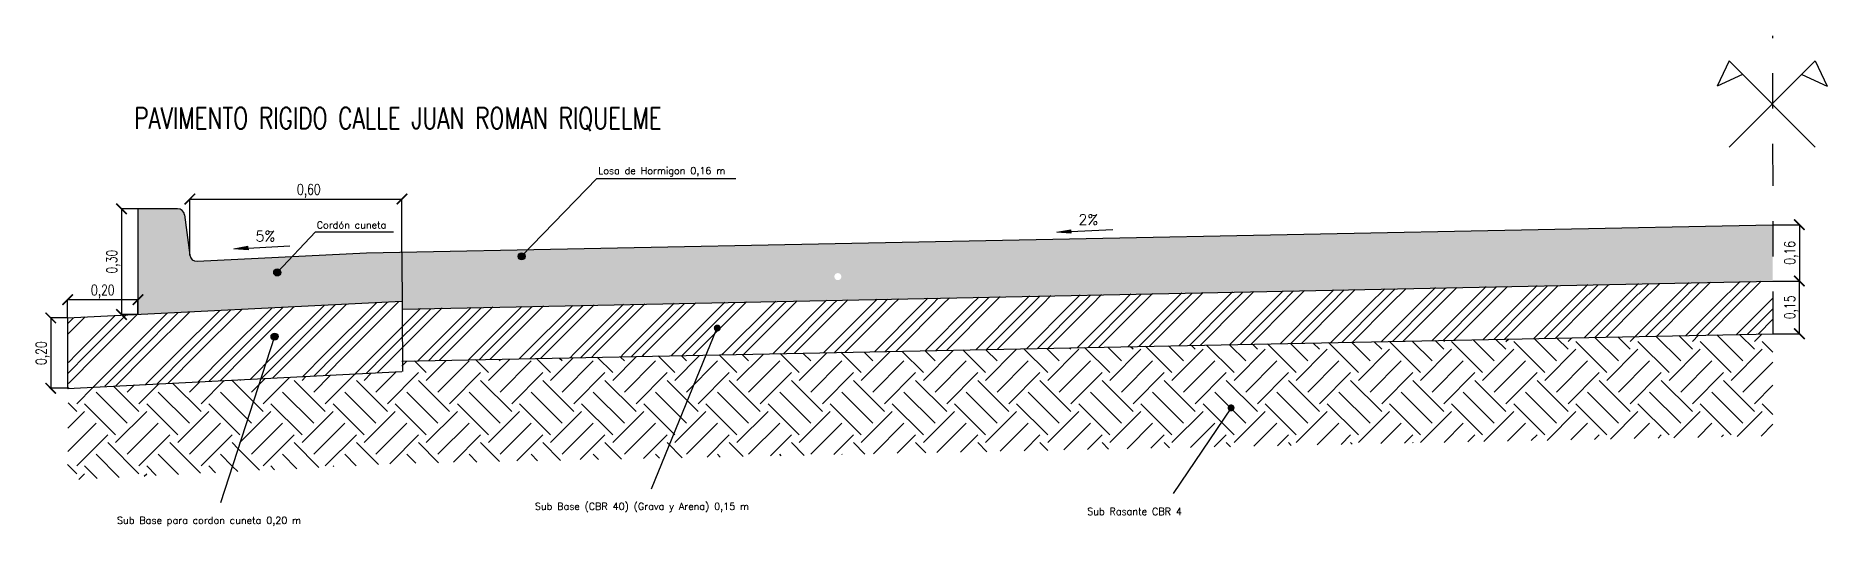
# Model space of a CAD drawing. Header units: metres. Extents: x 2615496 to 2632651, y 4927671 to 4929056.
# Drawn here: x 2629401.91 to 2629407, y 4928258.85 to 4928260.25 of the extents above; entities that cross this region are included whole.
import ezdxf

# ---------------------------------------------------------------- set-up
doc = ezdxf.new("R2010")
doc.units = ezdxf.units.M
doc.header["$MEASUREMENT"] = 0
doc.linetypes.add('CENTRO2', pattern=[0.8999999999999999, 0.6, -0.1, 0.1, -0.1])
for name, color, linetype in [('Detalle Hach detalle', 131, 'Continuous'), ('Detalle Separacion', 160, 'Continuous'), ('Detalle Texto', 51, 'Continuous'), ('Vereda', 3, 'Continuous')]:
    doc.layers.add(name, color=color, linetype=linetype)
doc.styles.add('ROMANS', font='romans.shx', dxfattribs={"width": 0.75})
doc.styles.get("Standard").update_dxf_attribs({"font": 'CALIBRI.TTF'})
doc.dimstyles.new('cotas urbano', dxfattribs={"dimtxt": 0.03, "dimasz": 0.03, "dimexe": 0, "dimexo": 0, "dimgap": 0.005, "dimtad": 1, "dimzin": 0, "dimtxsty": 'ROMANS', "dimblk": 'ARCHTICK', "dimcen": 1, "dimclrd": 256, "dimclre": 256, "dimclrt": 256, "dimaunit": 1, "dimadec": 3, "dimazin": 0, "dimtfac": 1, "dimtix": 1, "dimtmove": 0, "dimatfit": 3, "dimldrblk": 'OBLIQUE', "dimfxl": 0, "dimlwd": -1, "dimlwe": -1, "dimarcsym": 0})
pattern_1 = [(45, (0, 0), (1.387778780781446e-17, 0.1767766952966369), [0.125, -0.125]), (45, (-0.03314563036811941, 0.03314563036811942), (1.387778780781446e-17, 0.1767766952966369), [0.125, -0.125]), (45, (-0.06629126073623882, 0.06629126073623884), (1.387778780781446e-17, 0.1767766952966369), [0.125, -0.125]), (135, (-0.06629126073623881, 0.08838834764831843), (-0.1767766952966369, 2.775557561562891e-17), [0.125, -0.125]), (135, (-0.0331456303681194, 0.1215339780164379), (-0.1767766952966369, 2.775557561562891e-17), [0.125, -0.125]), (135, (1.387778780781446e-17, 0.1546796083845572), (-0.1767766952966369, 2.775557561562891e-17), [0.125, -0.125])]

msp = doc.modelspace()

# ---------------------------------------------------------------- texts
at = {"layer": 'Detalle Texto', "insert": (2629402.185199458, 4928260.041826268), "char_height": 0.06, "attachment_point": 1, "style": 'ROMANS'}
msp.add_mtext_dynamic_manual_height_columns('PAVIMENTO RIGIDO CALLE JUAN ROMAN RIQUELME', width=2.224518670452255, gutter_width=12.5, heights=[0], dxfattribs=at)
at = {"layer": 'Detalle Texto', "attachment_point": 1}
for s, width, insert, char_height in [('{\\Fromans|c0;Losa de Hormigon 0,16 m}', 0.6565898456592549, (2629403.505062528, 4928259.872709255), 0.02), ('{\\Fromans|c0;Cordón cuneta}', 0.3355792425718391, (2629402.704585446, 4928259.718342276), 0.02), ('{\\Fromans|c0;2%}', 0.07193687516519276, (2629404.871277828, 4928259.738589147), 0.03), ('{\\Fromans|c0;5%}', 0.07193687516519276, (2629402.530168941, 4928259.691612863), 0.03), ('{\\Fromans|c0;Sub Base para cordon cuneta 0,20 m}', 0.8584807060105959, (2629402.136465476, 4928258.879526598), 0.02), ('{\\Fromans|c0;Sub Base (CBR 40) (Grava y Arena) 0,15 m}', 0.8584807060105959, (2629403.32503777, 4928258.919025955), 0.02), ('{\\Fromans|c0;Sub Rasante CBR 4}', 0.8584807060105959, (2629404.896362051, 4928258.904414775), 0.02)]:
    msp.add_mtext_dynamic_manual_height_columns(s, width=width, gutter_width=12.5, heights=[0], dxfattribs=dict(at, insert=insert, char_height=char_height))

# ---------------------------------------------------------------- blocks, each defined once
blk = doc.blocks.new('_ArchTick')
at = {"color": 0, "linetype": 'ByBlock', "const_width": 0.15}
blk.add_lwpolyline([(-0.5, -0.5), (0.5, 0.5)], dxfattribs=at)
blk = doc.blocks.new('*D43')
at = {"layer": 'Defpoints', "color": 0}
for p in [(2629406.846901953, 4928259.549188089), (2629406.922452818, 4928259.549188089), (2629406.846901953, 4928259.399188088)]:
    blk.add_point(p, dxfattribs=at)
at = {"layer": 'Detalle Texto'}
for p, q in [((2629406.846901953, 4928259.549188089), (2629406.922452818, 4928259.549188089)), ((2629406.922452818, 4928259.399188088), (2629406.922452818, 4928259.549188089)), ((2629406.846901953, 4928259.399188088), (2629406.922452818, 4928259.399188088))]:
    blk.add_line(p, q, dxfattribs=at)
at = {"layer": 'Detalle Texto', "xscale": 0.03, "yscale": 0.03, "zscale": 0.03}
for p, rotation in [((2629406.922452818, 4928259.549188089), 90), ((2629406.922452818, 4928259.399188088), 270)]:
    blk.add_blockref('_ArchTick', p, dxfattribs=dict(at, rotation=rotation))
at = {"layer": 'Detalle Texto', "insert": (2629406.899595674, 4928259.474188089), "char_height": 0.03, "attachment_point": 5, "rotation": 90, "style": 'ROMANS'}
blk.add_mtext('0,15', dxfattribs=at)
blk = doc.blocks.new('_Oblique')
at = {"color": 0, "linetype": 'ByBlock', "lineweight": -2}
blk.add_line((-0.5, -0.5), (0.5, 0.5), dxfattribs=at)
blk = doc.blocks.new('*D44')
at = {"layer": 'Defpoints', "color": 0}
for p in [(2629401.995902153, 4928259.444178091), (2629401.947878327, 4928259.244302779), (2629401.998395918, 4928259.244302779)]:
    blk.add_point(p, dxfattribs=at)
at = {"layer": 'Detalle Texto'}
for p, q in [((2629401.995902153, 4928259.444178091), (2629401.947878327, 4928259.444178091)), ((2629401.947878327, 4928259.444178091), (2629401.947878327, 4928259.244302779)), ((2629401.998395918, 4928259.244302779), (2629401.947878327, 4928259.244302779))]:
    blk.add_line(p, q, dxfattribs=at)
at = {"layer": 'Detalle Texto', "xscale": 0.03, "yscale": 0.03, "zscale": 0.03}
for p, rotation in [((2629401.947878327, 4928259.444178091), 90), ((2629401.947878327, 4928259.244302779), 270)]:
    blk.add_blockref('_ArchTick', p, dxfattribs=dict(at, rotation=rotation))
at = {"layer": 'Detalle Texto', "insert": (2629401.925021184, 4928259.344240436), "char_height": 0.03, "attachment_point": 5, "rotation": 90, "style": 'ROMANS'}
blk.add_mtext('0,20', dxfattribs=at)
blk = doc.blocks.new('*D45')
at = {"layer": 'Defpoints', "color": 0}
for p in [(2629402.195902153, 4928259.496234549), (2629401.995902153, 4928259.444178091), (2629402.195902153, 4928259.454178091)]:
    blk.add_point(p, dxfattribs=at)
at = {"layer": 'Detalle Texto'}
for p, q in [((2629401.995902153, 4928259.444178091), (2629401.995902153, 4928259.496234549)), ((2629401.995902153, 4928259.496234549), (2629402.195902153, 4928259.496234549)), ((2629402.195902153, 4928259.454178091), (2629402.195902153, 4928259.496234549))]:
    blk.add_line(p, q, dxfattribs=at)
at = {"layer": 'Detalle Texto', "xscale": 0.03, "yscale": 0.03, "zscale": 0.03, "rotation": 180}
blk.add_blockref('_ArchTick', (2629401.995902153, 4928259.496234549), dxfattribs=at)
at = {"layer": 'Detalle Texto', "xscale": 0.03, "yscale": 0.03, "zscale": 0.03}
blk.add_blockref('_ArchTick', (2629402.195902153, 4928259.496234549), dxfattribs=at)
at = {"layer": 'Detalle Texto', "insert": (2629402.095902153, 4928259.519091692), "char_height": 0.03, "attachment_point": 5, "style": 'ROMANS'}
blk.add_mtext('0,20', dxfattribs=at)
blk = doc.blocks.new('*D46')
at = {"layer": 'Defpoints', "color": 0}
for p in [(2629402.195902153, 4928259.754178091), (2629402.14899523, 4928259.454178091), (2629402.195902153, 4928259.454178091)]:
    blk.add_point(p, dxfattribs=at)
at = {"layer": 'Detalle Texto'}
for p, q in [((2629402.195902153, 4928259.754178091), (2629402.14899523, 4928259.754178091)), ((2629402.14899523, 4928259.754178091), (2629402.14899523, 4928259.454178091)), ((2629402.195902153, 4928259.454178091), (2629402.14899523, 4928259.454178091))]:
    blk.add_line(p, q, dxfattribs=at)
at = {"layer": 'Detalle Texto', "xscale": 0.03, "yscale": 0.03, "zscale": 0.03}
for p, rotation in [((2629402.14899523, 4928259.754178091), 90), ((2629402.14899523, 4928259.454178091), 270)]:
    blk.add_blockref('_ArchTick', p, dxfattribs=dict(at, rotation=rotation))
at = {"layer": 'Detalle Texto', "insert": (2629402.126138086, 4928259.604178092), "char_height": 0.03, "attachment_point": 5, "rotation": 90, "style": 'ROMANS'}
blk.add_mtext('0,30', dxfattribs=at)
blk = doc.blocks.new('*D47')
at = {"layer": 'Defpoints', "color": 0}
for p in [(2629406.845902153, 4928259.709178091), (2629406.847952982, 4928259.549209649), (2629406.922452818, 4928259.549209649)]:
    blk.add_point(p, dxfattribs=at)
at = {"layer": 'Detalle Texto'}
for p, q in [((2629406.845902153, 4928259.709178091), (2629406.922452818, 4928259.709178091)), ((2629406.922452818, 4928259.709178091), (2629406.922452818, 4928259.549209649)), ((2629406.847952982, 4928259.549209649), (2629406.922452818, 4928259.549209649))]:
    blk.add_line(p, q, dxfattribs=at)
at = {"layer": 'Detalle Texto', "xscale": 0.03, "yscale": 0.03, "zscale": 0.03}
for p, rotation in [((2629406.922452818, 4928259.709178091), 90), ((2629406.922452818, 4928259.549209649), 270)]:
    blk.add_blockref('_ArchTick', p, dxfattribs=dict(at, rotation=rotation))
at = {"layer": 'Detalle Texto', "insert": (2629406.899595675, 4928259.629188088), "char_height": 0.03, "attachment_point": 5, "rotation": 90, "style": 'ROMANS'}
blk.add_mtext('0,16', dxfattribs=at)
blk = doc.blocks.new('*D36')
at = {"layer": 'Defpoints', "color": 0}
for p in [(2629402.946882422, 4928259.782024363), (2629402.343468651, 4928259.622429354), (2629402.946882422, 4928259.629178091)]:
    blk.add_point(p, dxfattribs=at)
at = {"layer": 'Detalle Texto'}
for p, q in [((2629402.343468651, 4928259.622429354), (2629402.343468651, 4928259.782024363)), ((2629402.343468651, 4928259.782024363), (2629402.946882422, 4928259.782024363)), ((2629402.946882422, 4928259.629178091), (2629402.946882422, 4928259.782024363))]:
    blk.add_line(p, q, dxfattribs=at)
at = {"layer": 'Detalle Texto', "xscale": 0.03, "yscale": 0.03, "zscale": 0.03, "rotation": 180}
blk.add_blockref('_ArchTick', (2629402.343468651, 4928259.782024363), dxfattribs=at)
at = {"layer": 'Detalle Texto', "xscale": 0.03, "yscale": 0.03, "zscale": 0.03}
blk.add_blockref('_ArchTick', (2629402.946882422, 4928259.782024363), dxfattribs=at)
at = {"layer": 'Detalle Texto', "insert": (2629402.681978269, 4928259.804881506), "char_height": 0.03, "attachment_point": 5, "style": 'ROMANS'}
blk.add_mtext('0,60', dxfattribs=at)

# ---------------------------------------------------------------- dimensions: what is measured, and where the dimension line sits
at = {"layer": 'Detalle Texto'}
dim = msp.add_linear_dim(base=(2629402.946882422, 4928259.782024363), p1=(2629402.343468651, 4928259.622429354), p2=(2629402.946882422, 4928259.629178091), dimstyle='cotas urbano', dxfattribs=at)
dim.commit()
dim.dimension.update_dxf_attribs({"geometry": '*D36', "text_midpoint": (2629402.681978269, 4928259.782024363), "dimtype": 160})
for base, p1, p2, picture, middle in [((2629402.14899523, 4928259.454178091), (2629402.195902153, 4928259.754178091), (2629402.195902153, 4928259.454178091), '*D46', (2629402.126138086, 4928259.604178092)), ((2629406.922452818, 4928259.549188089), (2629406.846901953, 4928259.399188088), (2629406.846901953, 4928259.549188089), '*D43', (2629406.899595674, 4928259.474188089)), ((2629401.947878327, 4928259.244302779), (2629401.995902153, 4928259.444178091), (2629401.998395918, 4928259.244302779), '*D44', (2629401.925021184, 4928259.344240436))]:
    dim = msp.add_linear_dim(base=base, p1=p1, p2=p2, angle=90, dimstyle='cotas urbano', dxfattribs=at)
    dim.commit()
    dim.dimension.update_dxf_attribs({"geometry": picture, "text_midpoint": middle})
dim = msp.add_linear_dim(base=(2629406.922452818, 4928259.549209649), p1=(2629406.845902153, 4928259.709178091), p2=(2629406.847952982, 4928259.549209649), angle=90, dimstyle='cotas urbano', dxfattribs=at)
dim.commit()
dim.dimension.update_dxf_attribs({"geometry": '*D47', "text_midpoint": (2629406.922452818, 4928259.629188088), "dimtype": 160})
dim = msp.add_linear_dim(base=(2629402.195902153, 4928259.496234549), p1=(2629401.995902153, 4928259.444178091), p2=(2629402.195902153, 4928259.454178091), dimstyle='cotas urbano', dxfattribs=at)
dim.commit()
dim.dimension.update_dxf_attribs({"geometry": '*D45', "text_midpoint": (2629402.095902153, 4928259.519091692)})

# ---------------------------------------------------------------- hatches: boundary and pattern name
at = {"layer": 'Detalle Hach detalle'}
h = msp.add_hatch(dxfattribs=at)
h.set_pattern_fill('AR-CONC', color=256, scale=0.01, style=0)
h.set_pattern_definition([(49.99999999999999, (0, 0), (0.07172601826007535, -0.006275213498259511), [0.0075, -0.0825]), (355, (0, 0), (-0.0138751333613, 0.07521921337000119), [0.006, -0.066]), (100.4514, (0.005977168000000001, -0.000522934), (0.05785093817140216, 0.06894395420609536), [0.006374019000000001, -0.0701142112]), (46.18420000000002, (0, 0.02), (0.1067241048625645, -0.01655190143290181), [0.01125, -0.12375]), (96.6356, (0.0088936745, 0.0186206693), (0.09346627055487033, 0.09741178709004418), [0.0095610288, -0.1051713]), (351.1842, (0, 0.02), (0.09346619451336272, 0.09741186009253246), [0.009000000000000001, -0.099]), (21, (0.01, 0.015), (0.05969070521184617, -0.04026188906653388), [0.0075, -0.0825]), (326.0000000000001, (0.01, 0.015), (0.02433153319215817, 0.0725150045046853), [0.006, -0.066]), (71.4514, (0.0149742233, 0.0116448394), (0.084022262858149, 0.03225304967099524), [0.006374019000000001, -0.0701142112]), (37.50000000000001, (0, 0), (0.001215985531729067, 0.03328938538313115), [0, -0.0652, 0, -0.067, 0, -0.06625]), (7.499999999999999, (0, 0), (0.02630695374421486, 0.03944117118823603), [0, -0.0382, 0, -0.0637, 0, -0.02525]), (327.5, (-0.0223, 0), (0.0533822436172409, -0.002255487173437976), [0, -0.025, 0, -0.078, 0, -0.1035]), (317.5, (-0.0323, 0), (0.05831861693423862, 0.01001049823323177), [0, -0.0325, 0, -0.0518, 0, -0.0735])])
h.paths.add_polyline_path([(2629402.946882422, 4928259.631197697), (2629402.845902153, 4928259.629178091), (2629402.634691474, 4928259.618617557), (2629402.598904873, 4928259.580767955, -0.2062018897855751), (2629402.602034604, 4928259.573501634, -1), (2629402.582034605, 4928259.573501634, -0.6580972198240711), (2629402.598904873, 4928259.580767955), (2629402.634691474, 4928259.618617557), (2629402.364291961, 4928259.605097582, -0.3902243575328257), (2629402.343468651, 4928259.622429354), (2629402.328216383, 4928259.736821366, 0.375901963444628), (2629402.308391825, 4928259.754178091), (2629402.195902153, 4928259.754178091), (2629402.195902153, 4928259.454178091), (2629402.946882422, 4928259.491727105)])
h.paths.add_polyline_path([(2629406.846901953, 4928259.709178091), (2629406.845902153, 4928259.709178091), (2629404.280568921, 4928259.657871426), (2629404.194022055, 4928259.568790698, -0.2026643920713962), (2629404.19705373, 4928259.56161836, -1), (2629404.17705373, 4928259.56161836, -0.6629743203383028), (2629404.194022055, 4928259.568790698), (2629404.280568921, 4928259.657871426), (2629403.305740225, 4928259.638374852), (2629403.294287758, 4928259.626534634, -0.2032419675077653), (2629403.297335364, 4928259.619346851, -1), (2629403.277335365, 4928259.619346851, -0.6621760660015333), (2629403.294287758, 4928259.626534634), (2629403.305740225, 4928259.638374852), (2629402.946882422, 4928259.631197697), (2629402.946882422, 4928259.491727105), (2629402.946882422, 4928259.469188089), (2629406.846901953, 4928259.549188089)])
h = msp.add_hatch(dxfattribs=at)
h.set_pattern_fill('GOST_GROUND', color=256, scale=0.01, style=0)
h.set_pattern_definition([(45, (0, 0), (0.1414213562373095, -8.881784197001253e-18), [0.2]), (45, (0.03, 0), (0.1414213562373095, -8.881784197001253e-18), [0.2]), (45, (0.06, 0), (0.1414213562373095, -8.881784197001253e-18), [0.2])])
edge = h.paths.add_edge_path()
edge.add_arc((2629402.516099186, 4928259.332947307), 0.009999999776482582, 0, 180, ccw=False)
edge.add_arc((2629402.662580752, 4928259.274405127), 0.1485072553993508, 156.7836503567497, 181.6651388588793)
edge.add_line((2629402.514136208, 4928259.270089794), (2629402.949376187, 4928259.291851793))
edge.add_line((2629402.949376187, 4928259.291851793), (2629402.946882422, 4928259.491727105))
edge.add_line((2629402.946882422, 4928259.491727105), (2629401.995902153, 4928259.444178091))
edge.add_line((2629401.995902153, 4928259.444178091), (2629401.998395918, 4928259.244302779))
edge.add_line((2629401.998395918, 4928259.244302779), (2629402.513275194, 4928259.270046744))
edge.add_line((2629402.513275194, 4928259.270046744), (2629402.514136208, 4928259.270089795))
edge.add_line((2629402.514136208, 4928259.270089795), (2629402.512319407, 4928259.323689161))
edge.add_arc((2629402.516099187, 4928259.332947307), 0.01000000044776476, 180, 247.7915117493044, ccw=False)
h.paths.add_polyline_path([(2629406.846901953, 4928259.459188088), (2629406.846901953, 4928259.549188089), (2629402.946882422, 4928259.469188089), (2629402.946882422, 4928259.321187697), (2629406.846901953, 4928259.399188088)])
h = msp.add_hatch(dxfattribs=at)
h.set_pattern_fill('EARTH', color=256, scale=0.5, angle=45, style=0)
h.set_pattern_definition(pattern_1)
h.paths.add_polyline_path([(2629402.459308021, 4928259.007348385), (2629402.946882422, 4928259.031727105), (2629402.949376187, 4928259.291851793), (2629402.545518249, 4928259.271658896)])
h.paths.add_polyline_path([(2629402.946882422, 4928259.321187697), (2629402.946882422, 4928259.031727105), (2629406.846901953, 4928259.109727496), (2629406.846901953, 4928259.399188088)])
h = msp.add_hatch(dxfattribs=at)
h.set_pattern_fill('EARTH', color=256, scale=0.5, angle=45, style=0)
h.set_pattern_definition(pattern_1)
h.paths.add_polyline_path([(2629401.998395918, 4928259.244302779), (2629401.995902153, 4928258.984178091), (2629402.459308021, 4928259.007348385), (2629402.545518249, 4928259.271658896)])
at = {"layer": 'Detalle Texto'}
for points in [[(2629404.84993441, 4928259.689692978), (2629404.849684722, 4928259.69468674), (2629404.809984317, 4928259.687695473), (2629404.850184098, 4928259.684699216)], [(2629402.508825522, 4928259.642716694), (2629402.508575834, 4928259.647710456), (2629402.468875429, 4928259.640719189), (2629402.50907521, 4928259.637722932)], [(2629403.297335364, 4928259.619346851, 1), (2629403.277335364, 4928259.619346851, 1)], [(2629402.602034605, 4928259.573501634, 1), (2629402.582034605, 4928259.573501634, 1)], [(2629402.594512717, 4928259.39121139, 1), (2629402.574512717, 4928259.39121139, 1)], [(2629403.85394238, 4928259.415565374, 1), (2629403.833942381, 4928259.415565374, 1)], [(2629405.315730642, 4928259.188810326, 1), (2629405.295730642, 4928259.188810326, 1)]]:
    msp.add_hatch(color=256, dxfattribs=at).paths.add_polyline_path(points)

# ---------------------------------------------------------------- linework, layer by layer
at = {"layer": 'Detalle Separacion'}
for p, q in [((2629402.308391825, 4928259.754178091), (2629402.195902153, 4928259.754178091)), ((2629402.195902153, 4928259.754178091), (2629402.195902153, 4928259.454178091)), ((2629402.328216383, 4928259.736821366), (2629402.343468651, 4928259.622429354)), ((2629402.845902153, 4928259.629178091), (2629406.845902153, 4928259.709178091)), ((2629402.364291961, 4928259.605097582), (2629402.845902153, 4928259.629178091)), ((2629402.946882422, 4928259.6311744), (2629402.948351778, 4928259.291800573)), ((2629402.946882422, 4928259.469188089), (2629406.846901953, 4928259.549188089)), ((2629401.995902153, 4928259.444178091), (2629402.946882422, 4928259.491727105)), ((2629402.946882422, 4928259.321187697), (2629406.846901953, 4928259.399188088)), ((2629401.995902153, 4928259.244178091), (2629402.946882422, 4928259.291727105))]:
    msp.add_line(p, q, dxfattribs=at)
at = {"layer": 'Detalle Separacion', "linetype": 'CENTRO2'}
for p, q in [((2629402.195902153, 4928259.754178091), (2629402.195902153, 4928259.454178091)), ((2629401.995902153, 4928259.444178091), (2629401.995902153, 4928259.244178091))]:
    msp.add_line(p, q, dxfattribs=at)
at = {"layer": 'Detalle Separacion'}
for centre, start, end in [((2629402.308391825, 4928259.734178091), 7.594643375643816, 90), ((2629402.363293209, 4928259.625072628), 187.5946433756438, 272.8624052314412)]:
    msp.add_arc(centre, 0.02, start, end, dxfattribs=at)
at = {"layer": 'Detalle Texto', "linetype": 'CENTRO2', "ltscale": 0.2}
msp.add_line((2629406.848101473, 4928259.399212079), (2629406.846901953, 4928260.245566949), dxfattribs=at)
at = {"layer": 'Detalle Texto'}
for p, q in [((2629406.722362413, 4928260.174915162), (2629406.688631841, 4928260.102579717)), ((2629406.722362413, 4928260.174915162), (2629406.967798035, 4928259.929479539)), ((2629406.967798035, 4928260.174915162), (2629406.722362413, 4928259.929479539)), ((2629406.967798035, 4928260.174915162), (2629407.001528607, 4928260.102579717)), ((2629406.760967286, 4928260.136310289), (2629406.688631841, 4928260.102579717)), ((2629406.929193162, 4928260.136310289), (2629407.001528607, 4928260.102579717)), ((2629403.287335365, 4928259.619346851), (2629403.501578382, 4928259.840843588)), ((2629403.501578382, 4928259.840843588), (2629403.896827728, 4928259.840843588)), ((2629404.809984317, 4928259.687695473), (2629404.849684722, 4928259.69468674)), ((2629404.84993441, 4928259.689692978), (2629404.849684722, 4928259.69468674)), ((2629404.84993441, 4928259.689692978), (2629404.969192728, 4928259.695655894)), ((2629406.845902153, 4928259.709178091), (2629406.922452818, 4928259.709178091)), ((2629402.468875429, 4928259.640719189), (2629402.508575834, 4928259.647710456)), ((2629402.508825522, 4928259.642716694), (2629402.508575834, 4928259.647710456)), ((2629402.508825522, 4928259.642716694), (2629402.628083841, 4928259.648679609)), ((2629402.508825522, 4928259.642716694), (2629402.50907521, 4928259.637722932)), ((2629402.592034604, 4928259.573501634), (2629402.701101299, 4928259.688855731)), ((2629402.701101299, 4928259.688855731), (2629402.923217338, 4928259.688855731)), ((2629404.850184098, 4928259.684699216), (2629404.809984317, 4928259.687695473)), ((2629404.84993441, 4928259.689692978), (2629404.850184098, 4928259.684699216)), ((2629406.922452818, 4928259.659188088), (2629406.922452818, 4928259.629188088)), ((2629402.50907521, 4928259.637722932), (2629402.468875429, 4928259.640719189)), ((2629402.584512717, 4928259.39121139), (2629402.430345141, 4928258.918551572)), ((2629403.842974582, 4928259.415454122), (2629403.656094684, 4928258.957712675)), ((2629405.305730642, 4928259.188810326), (2629405.140490092, 4928258.945603896))]:
    msp.add_line(p, q, dxfattribs=at)
for centre in [(2629403.287335365, 4928259.619346851), (2629402.592034604, 4928259.573501634), (2629402.584512717, 4928259.39121139)]:
    msp.add_circle(centre, 0.01, dxfattribs=at)
at = {"layer": 'Vereda'}
msp.add_circle((2629366.207845023, 4928258.298537436), 68.12023471482098, dxfattribs=at)

msp.set_redraw_order([(e.dxf.handle, doc.entitydb.next_handle()) for e in msp.query("TEXT MTEXT ATTDEF DIMENSION ARC_DIMENSION")])  # texts and dimensions are drawn at this point

doc.saveas('drawing.dxf')
